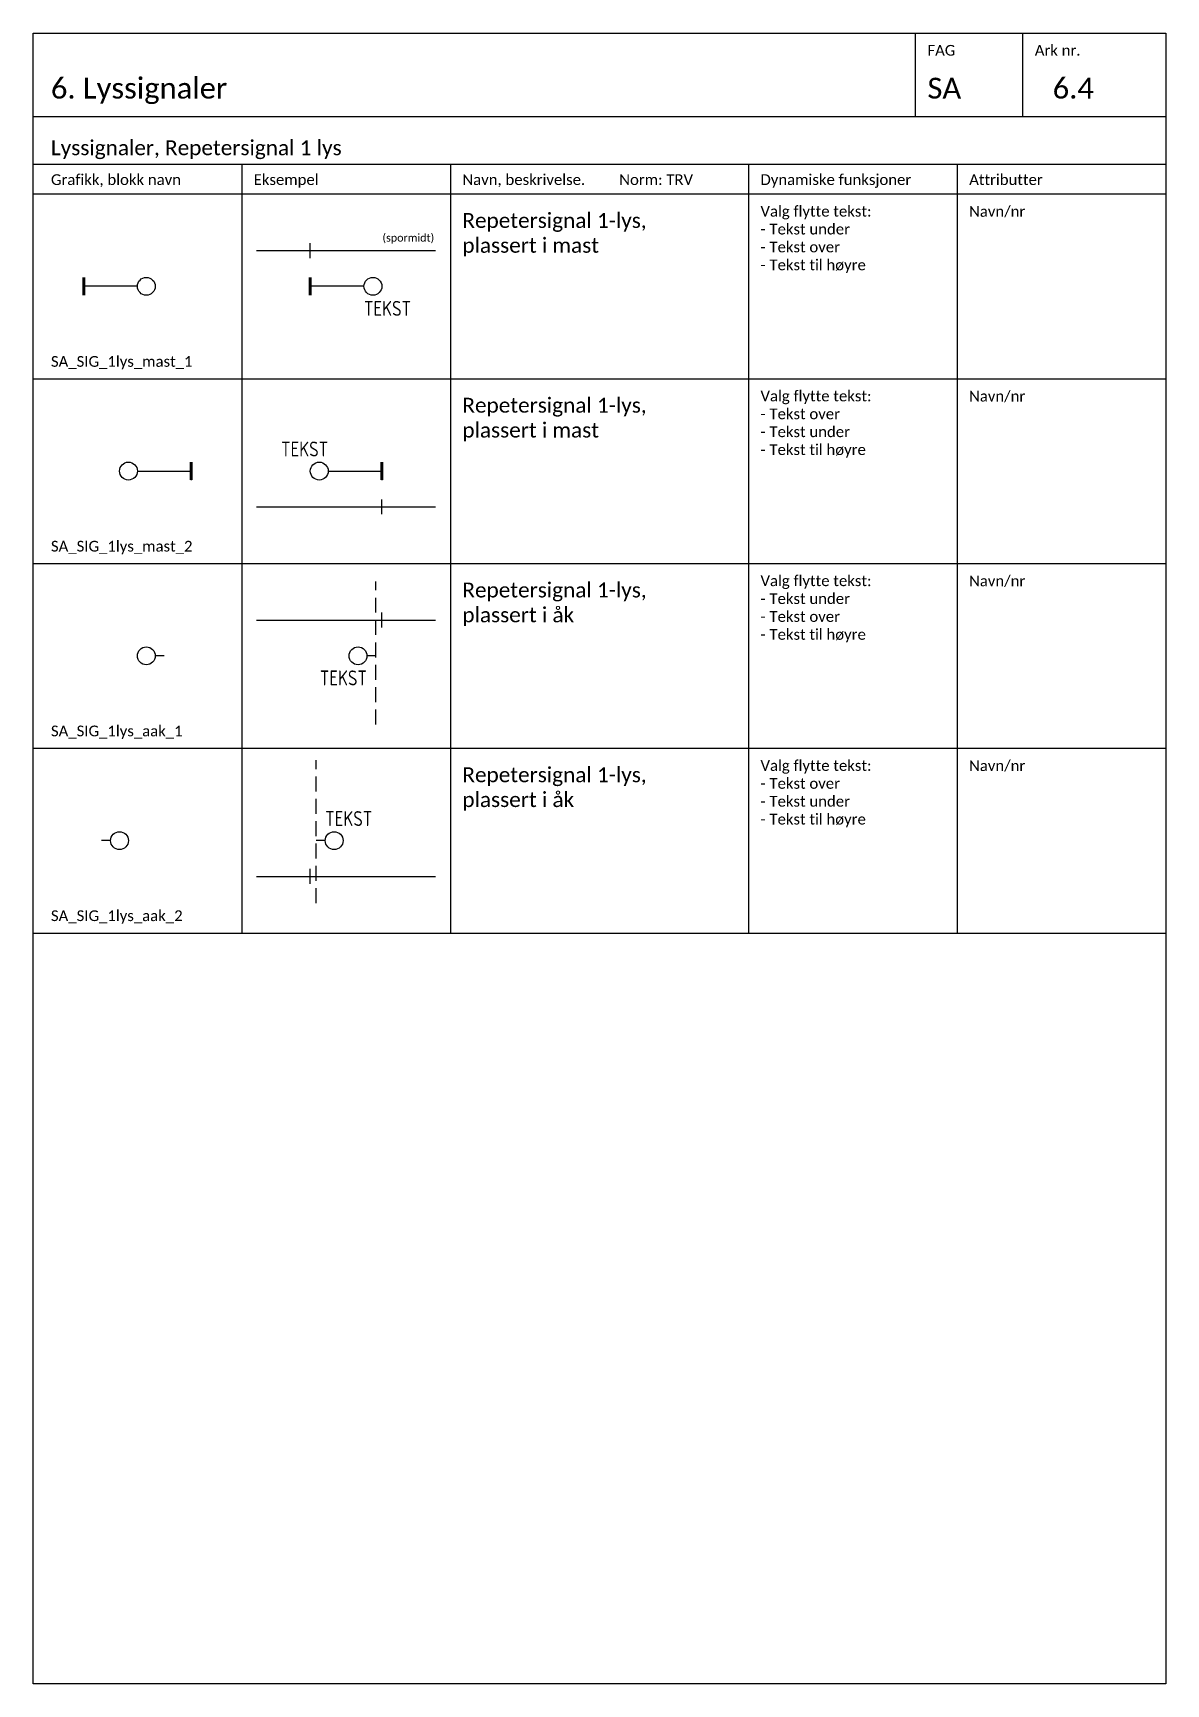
# Model space of a CAD drawing. Header units: millimetres. Extents: x -210 to 2500, y -2763 to 277.
# Drawn here: x 630 to 820, y -1535 to -1258 of the extents above; entities that cross this region are included whole.
import ezdxf
from ezdxf.enums import TextEntityAlignment as Align

# ---------------------------------------------------------------- set-up
doc = ezdxf.new("R2010")
doc.units = ezdxf.units.MM
doc.linetypes.add('HIDDEN_Signal', pattern=[3.75, 2.5, -1.25])
for name, color, linetype in [('RAMME', 5, 'Continuous'), ('RAMME SYMBOLER', 4, 'Continuous'), ('RAMME TEKST', 7, 'Continuous'), ('SIG-Signaler', 2, 'Continuous'), ('SIG-SPOR enlinje', 5, 'Continuous'), ('SIG-Sporavsnitt', 2, 'Continuous'), ('SIG-STIPLET', 5, 'HIDDEN_Signal'), ('SIG_ATT_Tekst25', 2, 'Continuous')]:
    doc.layers.add(name, color=color, linetype=linetype)
doc.styles.add('Calibri', font='calibri.ttf')
doc.styles.add('ISOCP', font='isocp.shx', dxfattribs={"width": 0.9})

msp = doc.modelspace()

# ---------------------------------------------------------------- texts
at = {"layer": 'RAMME TEKST', "linetype": 'ByBlock', "style": 'Calibri'}
for s, height, p in [('FAG', 1.8, (780, -1261.8)), ('Ark nr.', 1.8, (798, -1261.8)), ('6. Lyssignaler', 3.5, (633, -1269)), ('SA', 3.5, (780, -1269)), ('6.4', 3.5, (801, -1269)), ('Lyssignaler, Repetersignal 1 lys', 2.5, (633, -1278.5)), ('Grafikk, blokk navn', 1.8, (633, -1283.5)), ('Eksempel', 1.8, (667, -1283.5)), ('Navn, beskrivelse.         Norm: TRV', 1.8, (702, -1283.5)), ('Dynamiske funksjoner', 1.8, (752, -1283.5)), ('Attributter', 1.8, (787, -1283.5)), ('(spormidt)', 1.3, (688.594, -1293)), ('SA_SIG_1lys_mast_1', 1.8, (633, -1314)), ('SA_SIG_1lys_mast_2', 1.8, (633, -1345)), ('SA_SIG_1lys_aak_1', 1.8, (633, -1376)), ('SA_SIG_1lys_aak_2', 1.8, (633, -1407))]:
    msp.add_text(s, height=height, dxfattribs=at).set_placement(p)
at = {"layer": 'RAMME TEKST', "linetype": 'ByBlock', "attachment_point": 1, "style": 'Calibri'}
for s, insert, char_height, width in [('Repetersignal 1-lys,\\Pplassert i mast', (702, -1288.2), 2.5, 46), ('Valg flytte tekst:\\P- Tekst under\\P- Tekst over\\P- Tekst til høyre', (752, -1287), 1.8, 33), ('Valg flytte tekst:\\P- Tekst over\\P- Tekst under\\P- Tekst til høyre', (752, -1318), 1.8, 33), ('Repetersignal 1-lys,\\Pplassert i mast', (702, -1319.2), 2.5, 46), ('Valg flytte tekst:\\P- Tekst under\\P- Tekst over\\P- Tekst til høyre', (752, -1349), 1.8, 33), ('Repetersignal 1-lys,\\Pplassert i åk', (702, -1350.2), 2.5, 46), ('Repetersignal 1-lys,\\Pplassert i åk', (702, -1381.2), 2.5, 46), ('Valg flytte tekst:\\P- Tekst over\\P- Tekst under\\P- Tekst til høyre', (752, -1380), 1.8, 33)]:
    msp.add_mtext(s, dxfattribs=dict(at, insert=insert, char_height=char_height, width=width))
at = {"layer": 'RAMME TEKST', "linetype": 'ByBlock', "lineweight": -2, "char_height": 1.8, "width": 26.77885, "attachment_point": 1, "style": 'Calibri'}
for insert in [(786.971, -1287.025), (786.971, -1318.025), (786.971, -1349.025), (786.971, -1380.025)]:
    msp.add_mtext('Navn/nr', dxfattribs=dict(at, insert=insert))

# ---------------------------------------------------------------- blocks, each defined once
blk = doc.blocks.new('*U591')
at = {"color": 0, "linetype": 'ByBlock'}
for p, q in [((0, 1.5), (0, -1.5)), ((9, 0), (0, 0))]:
    blk.add_line(p, q, dxfattribs=at)
at = {"color": 0, "linetype": 'ByBlock', "const_width": 0.5}
blk.add_lwpolyline([(0, 1.5), (0, -1.5)], dxfattribs=at)
at = {"color": 0, "linetype": 'ByBlock'}
blk.add_circle((10.5, 0), 1.5, dxfattribs=at)
at = {"layer": 'SIG_ATT_Tekst25', "style": 'ISOCP', "width": 0.9}
blk.add_attdef('NAVN', (9, -4.95), '', height=2.5, dxfattribs=at)
blk = doc.blocks.new('*U593')
at = {"color": 0, "linetype": 'ByBlock'}
for p, q in [((-9, 0), (0, 0)), ((0, 1.5), (0, -1.5))]:
    blk.add_line(p, q, dxfattribs=at)
at = {"color": 0, "linetype": 'ByBlock', "const_width": 0.5}
blk.add_lwpolyline([(0, 1.5), (0, -1.5)], dxfattribs=at)
at = {"color": 0, "linetype": 'ByBlock'}
blk.add_circle((-10.5, 0), 1.5, dxfattribs=at)
at = {"layer": 'SIG_ATT_Tekst25', "style": 'ISOCP', "width": 0.9}
blk.add_attdef('NAVN', text='', height=2.5, dxfattribs=at).set_placement((-9, 2.45), align=Align.RIGHT)
blk = doc.blocks.new('*U596')
at = {"color": 0, "linetype": 'ByBlock'}
blk.add_line((0, 0), (-1.5, 0), dxfattribs=at)
blk.add_circle((-3, 0), 1.5, dxfattribs=at)
at = {"layer": 'SIG_ATT_Tekst25', "style": 'ISOCP', "width": 0.9}
blk.add_attdef('NAVN', text='', height=2.5, dxfattribs=at).set_placement((-1.5, -4.95), align=Align.RIGHT)
blk = doc.blocks.new('*U598')
blk.add_line((1.5, 0), (0, 0))
at = {"color": 0, "linetype": 'ByBlock'}
blk.add_circle((3, 0), 1.5, dxfattribs=at)
at = {"layer": 'SIG_ATT_Tekst25', "style": 'ISOCP', "width": 0.9}
blk.add_attdef('NAVN', (1.5, 2.45), '', height=2.5, dxfattribs=at)
blk = doc.blocks.new('*U595')
at = {"color": 0, "linetype": 'ByBlock'}
blk.add_line((0, 0), (-1.5, 0), dxfattribs=at)
blk.add_circle((-3, 0), 1.5, dxfattribs=at)
at = {"layer": 'SIG_ATT_Tekst25', "style": 'ISOCP', "width": 0.9}
blk.add_attdef('NAVN', text='', height=2.5, dxfattribs=at).set_placement((-1.5, -4.95), align=Align.RIGHT)
blk = doc.blocks.new('*U597')
blk.add_line((1.5, 0), (0, 0))
at = {"color": 0, "linetype": 'ByBlock'}
blk.add_circle((3, 0), 1.5, dxfattribs=at)
at = {"layer": 'SIG_ATT_Tekst25', "style": 'ISOCP', "width": 0.9}
blk.add_attdef('NAVN', (1.5, 2.45), '', height=2.5, dxfattribs=at)
blk = doc.blocks.new('SA_Avsnitt_grense')
at = {"color": 0, "linetype": 'ByBlock', "lineweight": -2}
blk.add_line((0, -1.25), (0, 1.25), dxfattribs=at)
at = {"color": 0, "linetype": 'ByBlock', "lineweight": -2, "const_width": 0.16}
blk.add_lwpolyline([(0, -1.25), (0, 1.25)], dxfattribs=at)
blk = doc.blocks.new('*U592')
at = {"color": 0, "linetype": 'ByBlock'}
for p, q in [((0, 1.5), (0, -1.5)), ((9, 0), (0, 0))]:
    blk.add_line(p, q, dxfattribs=at)
at = {"color": 0, "linetype": 'ByBlock', "const_width": 0.5}
blk.add_lwpolyline([(0, 1.5), (0, -1.5)], dxfattribs=at)
at = {"color": 0, "linetype": 'ByBlock'}
blk.add_circle((10.5, 0), 1.5, dxfattribs=at)
at = {"layer": 'SIG_ATT_Tekst25', "style": 'ISOCP', "width": 0.9}
blk.add_attdef('NAVN', (9, -4.95), '', height=2.5, dxfattribs=at)
blk = doc.blocks.new('*U594')
at = {"color": 0, "linetype": 'ByBlock'}
for p, q in [((-9, 0), (0, 0)), ((0, 1.5), (0, -1.5))]:
    blk.add_line(p, q, dxfattribs=at)
at = {"color": 0, "linetype": 'ByBlock', "const_width": 0.5}
blk.add_lwpolyline([(0, 1.5), (0, -1.5)], dxfattribs=at)
at = {"color": 0, "linetype": 'ByBlock'}
blk.add_circle((-10.5, 0), 1.5, dxfattribs=at)
at = {"layer": 'SIG_ATT_Tekst25', "style": 'ISOCP', "width": 0.9}
blk.add_attdef('NAVN', text='', height=2.5, dxfattribs=at).set_placement((-9, 2.45), align=Align.RIGHT)

# ---------------------------------------------------------------- linework, layer by layer
at = {"layer": 'RAMME'}
msp.add_line((630, -1272), (820, -1272), dxfattribs=at)
msp.add_lwpolyline([(820, -1535), (630, -1535), (630, -1258), (820, -1258)], close=True, dxfattribs=at)
at = {"layer": 'RAMME SYMBOLER'}
for p, q in [((778, -1272), (778, -1258)), ((796, -1272), (796, -1258)), ((630, -1280), (820, -1280)), ((665, -1280), (665, -1409)), ((700, -1280), (700, -1409)), ((750, -1280), (750, -1409)), ((785, -1280), (785, -1409)), ((630, -1285), (820, -1285)), ((630, -1316), (820, -1316)), ((630, -1347), (820, -1347)), ((630, -1378), (820, -1378)), ((630, -1409), (820, -1409))]:
    msp.add_line(p, q, dxfattribs=at)
at = {"layer": 'SIG-SPOR enlinje'}
for p, q in [((667.5, -1294.5), (697.5, -1294.5)), ((667.5, -1337.5), (697.5, -1337.5)), ((667.5, -1356.5), (697.5, -1356.5)), ((667.5, -1399.5), (697.5, -1399.5))]:
    msp.add_line(p, q, dxfattribs=at)
at = {"layer": 'SIG-STIPLET'}
for p, q in [((687.5, -1374), (687.5, -1350)), ((677.5, -1404), (677.5, -1380))]:
    msp.add_line(p, q, dxfattribs=at)

# ---------------------------------------------------------------- block references
at = {"layer": 'SIG-Signaler'}
for name, p in [('*U591', (638.5, -1300.5)), ('*U593', (656.5, -1331.5)), ('*U596', (652, -1362.5)), ('*U598', (641.5, -1393.5))]:
    msp.add_blockref(name, p, dxfattribs=at)
for name, p in [('*U592', (676.5, -1300.5)), ('*U594', (688.5, -1331.5)), ('*U595', (687.5, -1362.5)), ('*U597', (677.5, -1393.5))]:
    msp.add_blockref(name, p, dxfattribs=at).add_auto_attribs({'NAVN': 'TEKST'})
at = {"layer": 'SIG-Sporavsnitt'}
for p in [(676.5, -1294.5), (688.5, -1337.5), (688.5, -1356.5), (676.5, -1399.5)]:
    msp.add_blockref('SA_Avsnitt_grense', p, dxfattribs=at)

msp.set_redraw_order([(e.dxf.handle, doc.entitydb.next_handle()) for e in msp.query("TEXT MTEXT ATTDEF DIMENSION ARC_DIMENSION")])  # texts and dimensions are drawn at this point

doc.saveas('drawing.dxf')
